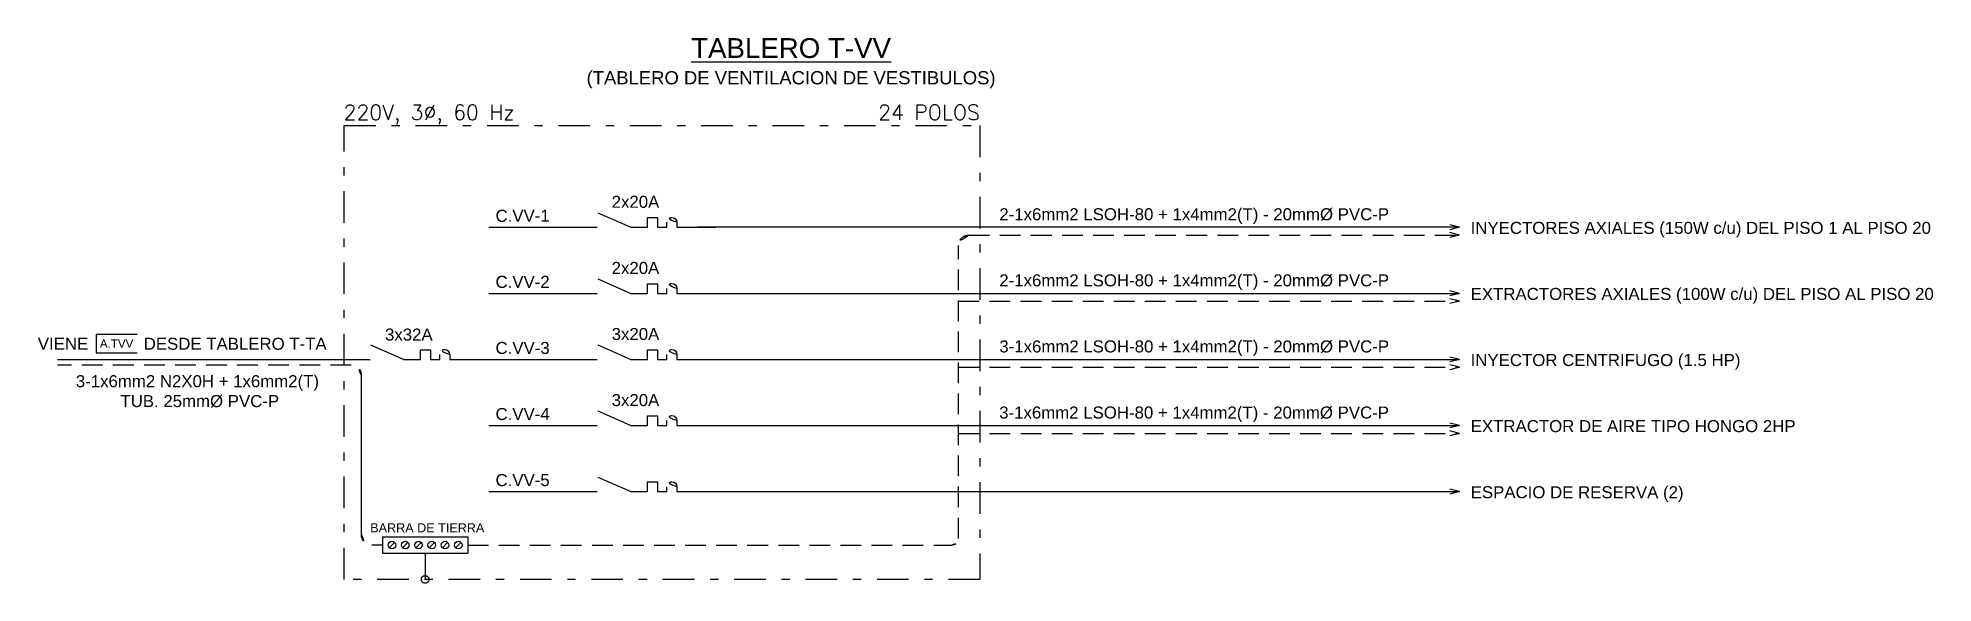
# Model space of a CAD drawing. Header units: millimetres. Extents: x 3435921466 to 3435921548, y 3277630854 to 3277630972.
# Drawn here: x 3435921524.64 to 3435921547.52, y 3277630898.69 to 3277630905.28 of the extents above; entities that cross this region are included whole.
import ezdxf
from ezdxf.enums import TextEntityAlignment as Align

# ---------------------------------------------------------------- set-up
doc = ezdxf.new("R2010")
doc.units = ezdxf.units.MM
for name, pattern in [('DASHDOT', [25.4, 12.7, -6.35, 0, -6.35]), ('HIDDEN', [0.375, 0.25, -0.125]), ('JIS_09_08', [10.75, 8, -0.55, 0.55, -0.55, 0.55, -0.55])]:
    doc.linetypes.add(name, pattern=pattern)
for name, color, linetype in [('0-T', 7, 'Continuous'), ('0-TEXTOS', 7, 'Continuous'), ('IE-Diagrama', 7, 'Continuous'), ('IE-TIERRA', 3, 'JIS_09_08'), ('TRAZOS', 7, 'Continuous'), ('X-TIT', 6, 'Continuous')]:
    doc.layers.add(name, color=color, linetype=linetype)
doc.styles.add('GMI', font='romans.shx', dxfattribs={"width": 0.75})
doc.styles.add('TEXT-0.10', font='arial.ttf', dxfattribs={"height": 0.1})
doc.styles.add('TEXT-0.20', font='arial.ttf', dxfattribs={"height": 0.18})

msp = doc.modelspace()

# ---------------------------------------------------------------- texts
at = {"layer": '0-T', "style": 'TEXT-0.10'}
for s, height, p in [('VIENE ', 0.1452016, (3435921524.638089, 3277630901.508616)), ('DESDE TABLERO T-TA', 0.14520165, (3435921525.916587, 3277630901.508616))]:
    msp.add_text(s, height=height, dxfattribs=at).set_placement(p)
at = {"layer": '0-TEXTOS', "insert": (3435921525.588964, 3277630901.583129), "char_height": 0.1, "width": 0.49413607, "attachment_point": 5, "style": 'TEXT-0.10'}
msp.add_mtext('A.TVV', dxfattribs=at)
at = {"layer": 'IE-Diagrama', "lineweight": 0, "style": 'TEXT-0.10'}
for s, height, p in [('C.VV-1 ', 0.1452016, (3435921530.16396, 3277630903.055325)), ('2x20A', 0.1452016, (3435921531.565936, 3277630903.22386)), ('2-1x6mm2 LSOH-80 + 1x4mm2(T) - 20mm%%C PVC-P', 0.14519996, (3435921536.24606, 3277630903.073552)), ('INYECTORES AXIALES (150W c/u) DEL PISO 1 AL PISO 20 ', 0.14520165, (3435921541.936605, 3277630902.909177)), ('2x20A', 0.1452016, (3435921531.565936, 3277630902.425261)), ('C.VV-2 ', 0.1452016, (3435921530.16396, 3277630902.256726)), ('2-1x6mm2 LSOH-80 + 1x4mm2(T) - 20mm%%C PVC-P', 0.14519996, (3435921536.24606, 3277630902.274953)), ('EXTRACTORES AXIALES (100W c/u) DEL PISO AL PISO 20 ', 0.14520165, (3435921541.936605, 3277630902.110579)), ('3x32A', 0.1452016, (3435921528.829696, 3277630901.619773)), ('C.VV-3', 0.1452016, (3435921530.16396, 3277630901.458127)), ('3x20A', 0.1452016, (3435921531.565936, 3277630901.626663)), ('3-1x6mm2 LSOH-80 + 1x4mm2(T) - 20mm%%C PVC-P', 0.14519996, (3435921536.24606, 3277630901.476354)), ('INYECTOR CENTRIFUGO (1.5 HP) ', 0.14520165, (3435921541.936605, 3277630901.31198)), ('3x20A', 0.1452016, (3435921531.565936, 3277630900.828063)), ('C.VV-4', 0.1452016, (3435921530.16396, 3277630900.659529)), ('3-1x6mm2 LSOH-80 + 1x4mm2(T) - 20mm%%C PVC-P', 0.14519996, (3435921536.244882, 3277630900.677756)), ('EXTRACTOR DE AIRE TIPO HONGO 2HP', 0.14520165, (3435921541.937264, 3277630900.513356)), ('C.VV-5', 0.1452016, (3435921530.16396, 3277630899.86093)), ('ESPACIO DE RESERVA (2)', 0.14520165, (3435921541.937264, 3277630899.714757))]:
    msp.add_text(s, height=height, dxfattribs=at).set_placement(p)
at = {"layer": 'IE-Diagrama', "style": 'TEXT-0.10'}
msp.add_text('3-1x6mm2 N2X0H + 1x6mm2(T) ', height=0.14520165, dxfattribs=at).set_placement((3435921526.593196, 3277630901.05656), align=Align.CENTER)
msp.add_text('BARRA DE TIERRA', height=0.10889997, dxfattribs=at).set_placement((3435921528.651075, 3277630899.302517))
at = {"layer": 'IE-Diagrama', "attachment_point": 2}
for s, insert, char_height, width, style in [('{\\fArial|b0|i0|c204|p34;\\L\\C0;TABLERO \\fArial|b0|i0|c0|p34;T-VV\\P\\fArial|b0|i0|c204|p34;\\H0.6667x;\\l\\C10;(\\fArial|b0|i0|c0|p34;TABLERO DE VENTILACION DE VESTIBULOS)}', (3435921533.731882, 3277630905.274123), 0.23915288, 10.87802596, 'TEXT-0.20'), ('TUB. 25mm%%C PVC-P', (3435921526.593196, 3277630900.961208), 0.14520165, 3.56598336, 'TEXT-0.10')]:
    msp.add_mtext(s, dxfattribs=dict(at, insert=insert, char_height=char_height, width=width, style=style))
at = {"layer": 'X-TIT', "color": 2, "style": 'GMI'}
msp.add_text('220V, 3Ø, 60 Hz', height=0.1815, dxfattribs=at).set_placement((3435921528.329605, 3277630904.287458))
msp.add_text('24 POLOS', height=0.1815, dxfattribs=at).set_placement((3435921536.011999, 3277630904.287458), align=Align.RIGHT)

# ---------------------------------------------------------------- blocks, each defined once
blk = doc.blocks.new('CM2')
for p, q in [((0, 0), (-0.431, 0.19)), ((0, 0), (0.227, 0)), ((0.227, 0.129), (0.36, 0.129)), ((0.227, 0.129), (0.36, 0.129)), ((0.227, 0), (0.227, 0.129)), ((0.227, 0), (0.227, 0.129)), ((0.36, 0.129), (0.36, 0)), ((0.36, 0.129), (0.36, 0)), ((0.483, 0), (0.483, 0.066)), ((0.483, 0), (0.483, 0.066)), ((0.616, 0.066), (0.616, 0)), ((0.616, 0.066), (0.616, 0)), ((0.36, 0), (0.483, 0)), ((0.36, 0), (0.483, 0)), ((0.616, 0), (1.136, 0))]:
    blk.add_line(p, q)
at = {"lineweight": 0, "const_width": 0.0175}
for points in [[(-0.375, 0.067), (-0.509, -0.067)], [(-0.375, -0.067), (-0.509, 0.067)]]:
    blk.add_lwpolyline(points, dxfattribs=at)
blk.add_arc((0.549, 0.066), 0.0664, 0, 180)
blk.add_arc((0.549, 0.066), 0.0664, 0, 180)

# ---------------------------------------------------------------- hatches: boundary and pattern name
at = {"layer": 'IE-Diagrama', "linetype": 'DASHDOT', "ltscale": 0.5}
msp.add_hatch(color=3, dxfattribs=at).paths.add_polyline_path([(3435921529.358947, 3277630898.734052, 1), (3435921529.268172, 3277630898.734052, 1)])

# ---------------------------------------------------------------- linework, layer by layer
at = {"layer": '0-TEXTOS'}
msp.add_lwpolyline([(3435921525.835542, 3277630901.69467), (3435921525.342388, 3277630901.69467), (3435921525.342388, 3277630901.47159), (3435921525.835542, 3277630901.47159)], close=True, dxfattribs=at)
at = {"layer": 'IE-Diagrama'}
for p, q in [((3435921530.082459, 3277630902.988798), (3435921531.392316, 3277630902.988798)), ((3435921541.799879, 3277630902.988798), (3435921532.605332, 3277630902.988798)), ((3435921541.800377, 3277630902.988798), (3435921541.683601, 3277630903.01841)), ((3435921541.800377, 3277630902.988798), (3435921541.683601, 3277630902.959185)), ((3435921530.083139, 3277630902.190199), (3435921531.392663, 3277630902.190199)), ((3435921532.669069, 3277630902.190199), (3435921541.799878, 3277630902.190199)), ((3435921541.800891, 3277630902.190199), (3435921541.684114, 3277630902.160587)), ((3435921541.801057, 3277630902.190199), (3435921541.68428, 3277630902.219811)), ((3435921524.876438, 3277630901.3916), (3435921528.649854, 3277630901.3916)), ((3435921530.083139, 3277630901.3916), (3435921531.392663, 3277630901.3916)), ((3435921532.669069, 3277630901.3916), (3435921541.799878, 3277630901.3916)), ((3435921541.800891, 3277630901.3916), (3435921541.684114, 3277630901.361988)), ((3435921541.801057, 3277630901.3916), (3435921541.68428, 3277630901.421213)), ((3435921530.083139, 3277630900.593002), (3435921531.392663, 3277630900.593002)), ((3435921532.669069, 3277630900.593002), (3435921541.799878, 3277630900.593002)), ((3435921541.800891, 3277630900.593002), (3435921541.684114, 3277630900.563389)), ((3435921541.801057, 3277630900.593002), (3435921541.68428, 3277630900.622614)), ((3435921530.083139, 3277630899.794403), (3435921531.392663, 3277630899.794403)), ((3435921532.669069, 3277630899.794403), (3435921541.799878, 3277630899.794403)), ((3435921541.800891, 3277630899.794403), (3435921541.684114, 3277630899.764791)), ((3435921541.801057, 3277630899.794403), (3435921541.68428, 3277630899.824015))]:
    msp.add_line(p, q, dxfattribs=at)
at = {"layer": 'IE-Diagrama', "color": 13}
for p, q in [((3435921528.798497, 3277630899.246592), (3435921528.798497, 3277630899.051547)), ((3435921528.798497, 3277630899.246592), (3435921529.828621, 3277630899.246592)), ((3435921528.945333, 3277630899.181163), (3435921528.881145, 3277630899.116976)), ((3435921529.105461, 3277630899.181163), (3435921529.041273, 3277630899.116976)), ((3435921529.265589, 3277630899.181163), (3435921529.201402, 3277630899.116976)), ((3435921529.425717, 3277630899.181163), (3435921529.36153, 3277630899.116976)), ((3435921529.585846, 3277630899.181163), (3435921529.521658, 3277630899.116976)), ((3435921529.745974, 3277630899.181163), (3435921529.681787, 3277630899.116976)), ((3435921529.828621, 3277630899.246592), (3435921529.828621, 3277630899.051547)), ((3435921528.798497, 3277630899.051547), (3435921529.828621, 3277630899.051547))]:
    msp.add_line(p, q, dxfattribs=at)
at = {"layer": 'IE-Diagrama', "color": 1, "linetype": 'Continuous', "const_width": 0.034165}
msp.add_lwpolyline([(3435921530.082459, 3277630902.988798), (3435921530.083139, 3277630899.794403)], dxfattribs=at)
at = {"layer": 'IE-Diagrama', "color": 13}
for centre in [(3435921528.913239, 3277630899.149069), (3435921529.073367, 3277630899.149069), (3435921529.233495, 3277630899.149069), (3435921529.393623, 3277630899.149069), (3435921529.553752, 3277630899.149069), (3435921529.713881, 3277630899.149069)]:
    msp.add_circle(centre, 0.045388, dxfattribs=at)
at = {"layer": 'IE-Diagrama', "color": 3, "linetype": 'DASHDOT', "ltscale": 0.5}
msp.add_circle((3435921529.31356, 3277630898.734052), 0.045388, dxfattribs=at)
at = {"layer": 'IE-TIERRA', "color": 13, "linetype": 'HIDDEN'}
for p, q in [((3435921541.801965, 3277630902.894413), (3435921541.685189, 3277630902.924025)), ((3435921541.801965, 3277630902.894413), (3435921541.685189, 3277630902.864801)), ((3435921541.801987, 3277630902.095814), (3435921541.685211, 3277630902.125427)), ((3435921541.801987, 3277630902.095814), (3435921541.685211, 3277630902.066202)), ((3435921528.42028, 3277630901.322979), (3435921524.876438, 3277630901.322979)), ((3435921528.544979, 3277630899.274016), (3435921528.543976, 3277630901.199422)), ((3435921541.801987, 3277630901.297216), (3435921541.685211, 3277630901.326828)), ((3435921541.801987, 3277630901.297216), (3435921541.685211, 3277630901.267603)), ((3435921541.802074, 3277630900.498617), (3435921541.685298, 3277630900.528229)), ((3435921541.802074, 3277630900.498617), (3435921541.685298, 3277630900.469005)), ((3435921528.798497, 3277630899.149069), (3435921528.669979, 3277630899.149069)), ((3435921529.31356, 3277630899.051547), (3435921529.31356, 3277630898.734052))]:
    msp.add_line(p, q, dxfattribs=at)
msp.add_lwpolyline([(3435921529.828621, 3277630899.149069), (3435921535.673225, 3277630899.149069, 0.414213562), (3435921535.753892, 3277630899.229736), (3435921535.753505, 3277630902.769399, -0.414245606), (3435921535.878505, 3277630902.894413), (3435921541.801965, 3277630902.894413)], format="xyb", dxfattribs=at)
for points in [[(3435921535.753578, 3277630902.095814), (3435921541.801987, 3277630902.095814)], [(3435921535.75377, 3277630901.297216), (3435921541.801987, 3277630901.297216)], [(3435921535.753858, 3277630900.498617), (3435921541.802074, 3277630900.498617)]]:
    msp.add_lwpolyline(points, dxfattribs=at)
for centre, radius, start, end in [((3435921528.420199, 3277630901.199203), 0.123777, 0.1017545, 89.9626973), ((3435921528.669979, 3277630899.274069), 0.125, 180.0244794, 270)]:
    msp.add_arc(centre, radius, start, end, dxfattribs=at)
at = {"layer": 'TRAZOS', "color": 3, "linetype": 'DASHDOT', "ltscale": 0.03}
msp.add_lwpolyline([(3435921528.33732, 3277630904.218036), (3435921536.01238, 3277630904.218036), (3435921536.01238, 3277630898.734052), (3435921528.33732, 3277630898.734052)], close=True, dxfattribs=at)

# ---------------------------------------------------------------- block references
at = {"layer": 'IE-Diagrama', "xscale": 0.9074997746260723, "yscale": 0.9074997746260723, "zscale": 0.9074997746260723}
for p in [(3435921531.793692, 3277630902.988798), (3435921531.794039, 3277630902.190199), (3435921529.05123, 3277630901.3916), (3435921531.794039, 3277630901.3916), (3435921531.794039, 3277630900.593002), (3435921531.794039, 3277630899.794403)]:
    msp.add_blockref('CM2', p, dxfattribs=at)

msp.set_redraw_order([(e.dxf.handle, doc.entitydb.next_handle()) for e in msp.query("TEXT MTEXT ATTDEF DIMENSION ARC_DIMENSION")])  # texts and dimensions are drawn at this point

doc.saveas('drawing.dxf')
